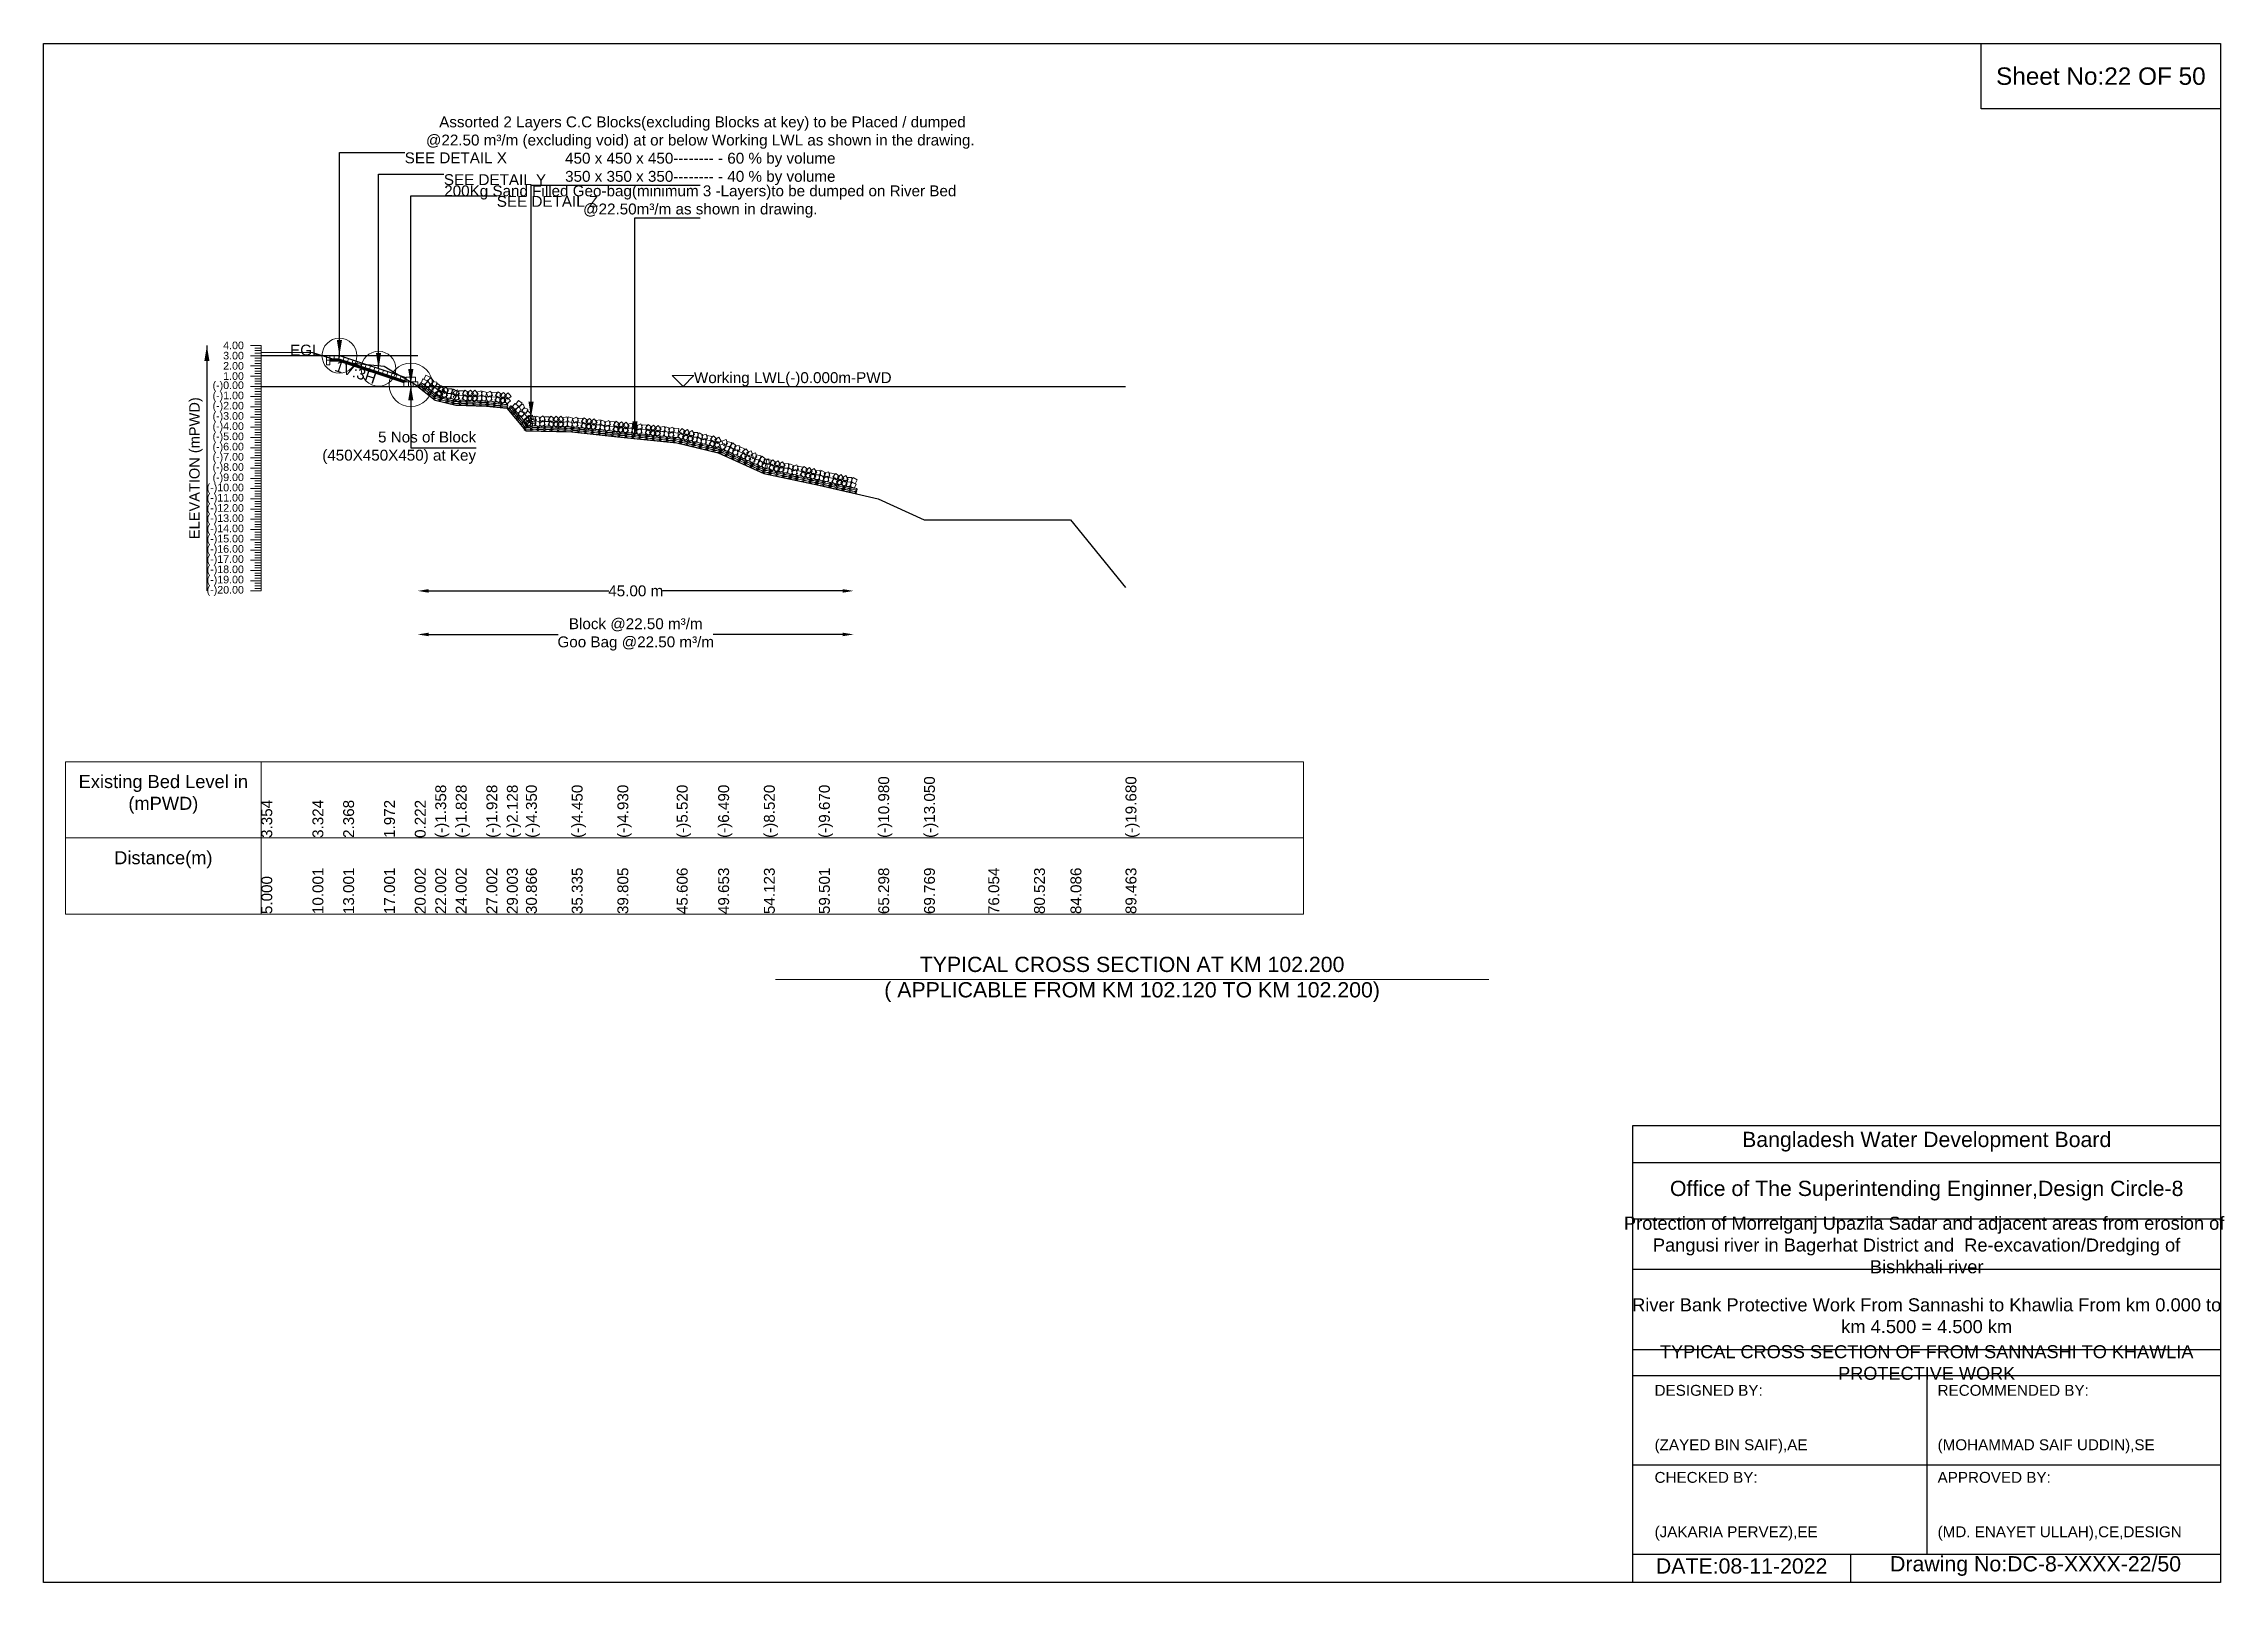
# Model space of a CAD drawing. Header units: inches. Extents: x 89000 to 845017, y -7071 to 0.
# Drawn here: x 415000 to 425017, y -7071 to 0 of the extents above; entities that cross this region are included whole.
import ezdxf

# ---------------------------------------------------------------- set-up
doc = ezdxf.new("R2010")
doc.units = ezdxf.units.IN
doc.header["$LTSCALE"] = 7
doc.header["$MEASUREMENT"] = 0
for name, color, linetype, lineweight in [('Cross section Data Border', 7, 'Continuous', 9), ('Cross Section Labels', 7, 'Continuous', 9), ('Existing_Bed_Level for Xsection', 7, 'Continuous', 25), ('Long Section Labels', 7, 'Continuous', 9)]:
    doc.layers.add(name, color=color, linetype=linetype, lineweight=lineweight)
doc.styles.get("Standard").update_dxf_attribs({"font": 'arial.ttf'})
doc.dimstyles.new('Appron Lebeling Style', dxfattribs={"dimtxt": 50, "dimasz": 50, "dimexe": 0.18, "dimexo": 0.0625, "dimgap": 0.09, "dimtad": 0, "dimtih": 1, "dimtoh": 1, "dimdec": 4, "dimzin": 0, "dimdsep": 46, "dimtxsty": 'Standard', "dimcen": 0.09, "dimse1": 1, "dimse2": 1, "dimadec": 0, "dimazin": 0, "dimtfac": 1, "dimtdec": 4, "dimtofl": 0, "dimtmove": 0, "dimatfit": 3, "dimfxl": 1, "dimtolj": 1, "dimtzin": 0, "dimarcsym": 0})
doc.dimstyles.get("Standard").update_dxf_attribs({"dimtxt": 0.18, "dimasz": 0.18, "dimexe": 0.18, "dimexo": 0.0625, "dimgap": 0.09, "dimtad": 0, "dimtih": 1, "dimtoh": 1, "dimdec": 4, "dimzin": 0, "dimdsep": 46, "dimtxsty": 'Standard', "dimcen": 0.09, "dimadec": 0, "dimazin": 0, "dimtfac": 1, "dimtdec": 4, "dimtofl": 0, "dimtmove": 0, "dimatfit": 3, "dimfxl": 1, "dimtolj": 1, "dimtzin": 0, "dimarcsym": 0})

msp = doc.modelspace()

# ---------------------------------------------------------------- texts
at = {"attachment_point": 5}
for s, insert, char_height in [('Sheet No:22 OF 50', (424450, -150), 80), ('Bangladesh Water Development Board', (423650, -5046), 70), ('Office of The Superintending Enginner,Design Circle-8', (423650, -5271), 70)]:
    msp.add_mtext(s, dxfattribs=dict(at, insert=insert, char_height=char_height))
for s, insert, char_height, width, attachment_point in [('Protection of Morrelganj Upazila Sadar and adjacent areas from erosion of  Pangusi river in Bagerhat District and  Re-excavation/Dredging of     Bishkhali river', (423650, -5521), 60, 2800, 5), ('River Bank Protective Work From Sannashi to Khawlia From km 0.000 to km 4.500 = 4.500 km', (423650, -5846), 60, 2700, 5), ('TYPICAL CROSS SECTION OF FROM SANNASHI TO KHAWLIA PROTECTIVE WORK', (423650, -6061), 59.5765532, 2800, 5), ('DESIGNED BY:^J^J^J(ZAYED BIN SAIF),AE', (422400, -6321), 50, 1400, 4), ('RECOMMENDED BY:^J^J^J(MOHAMMAD SAIF UDDIN),SE', (423700, -6321), 50, 1400, 4), ('CHECKED BY:^J^J^J(JAKARIA PERVEZ),EE', (422400, -6721), 50, 1400, 4), ('APPROVED BY:^J^J^J(MD. ENAYET ULLAH),CE,DESIGN', (423700, -6721), 50, 1400, 4), ('DATE:08-11-2022', (422800, -6996), 70, 1400, 5), ('Drawing No:DC-8-XXXX-22/50', (424150, -6996), 70, 2200, 5)]:
    msp.add_mtext(s, dxfattribs=dict(insert=insert, char_height=char_height, width=width, attachment_point=attachment_point))
at = {"layer": 'Cross section Data Border', "char_height": 60, "width": 800, "attachment_point": 5}
for s, insert in [('Existing Bed Level in (mPWD)', (415550, -3450)), ('Distance(m)', (415550, -3750))]:
    msp.add_mtext(s, dxfattribs=dict(at, insert=insert))
at = {"layer": 'Cross Section Labels'}
for s, insert, char_height, attachment_point in [(' Assorted 2 Layers C.C Blocks(excluding Blocks at key) to be Placed / dumped^J@22.50 m³/m (excluding void) at or below Working LWL as shown in the drawing.^J450 x 450 x 450-------- - 60 % by volume^J350 x 350 x 350-------- - 40 % by volume', (418016.54154, -650), 50, 8), ('SEE DETAIL X', (416658.71504, -500), 50, 1), ('SEE DETAIL Y', (416838.49004, -600), 50, 1), ('200Kg Sand Filled Geo-bag(minimum 3 -Layers)to be dumped on River Bed^J@22.50m³/m as shown in drawing.', (418016.54154, -800), 50, 8), ('SEE DETAIL Z', (417081.71504, -700), 50, 1), ('EGL', (416271.82692, -1434.04), 50, 9), ('Working LWL(-)0.000m-PWD', (417987.26504, -1575.04), 50, 7), ('5 Nos of Block ^J(450X450X450) at Key', (416986.54004, -1857.04), 50, 6), ('TYPICAL CROSS SECTION AT KM 102.200^J( APPLICABLE FROM KM 102.120 TO KM 102.200)', (420000, -4300), 70, 5)]:
    msp.add_mtext(s, dxfattribs=dict(at, insert=insert, char_height=char_height, attachment_point=attachment_point))
at = {"layer": 'Cross Section Labels', "insert": (416441.17119, -1486.29656), "char_height": 50, "attachment_point": 2, "rotation": 341.565051177}
msp.add_mtext('1V:3H', dxfattribs=at)
at = {"layer": 'Long Section Labels', "char_height": 35, "attachment_point": 6}
for s, insert in [('4.00', (415920, -1387.04)), ('3.00', (415920, -1434.04)), ('2.00', (415920, -1481.04)), ('(-)0.00', (415920, -1575.04)), ('(-)1.00', (415920, -1622.04)), ('1.00', (415920, -1528.04)), ('(-)2.00', (415920, -1669.04)), ('(-)3.00', (415920, -1716.04)), ('(-)4.00', (415920, -1763.04)), ('(-)5.00', (415920, -1810.04)), ('(-)6.00', (415920, -1857.04)), ('(-)7.00', (415920, -1904.04)), ('(-)8.00', (415920, -1951.04)), ('(-)9.00', (415920, -1998.04)), ('(-)10.00', (415920, -2045.04)), ('(-)11.00', (415920, -2092.04)), ('(-)12.00', (415920, -2139.04)), ('(-)13.00', (415920, -2186.04)), ('(-)14.00', (415920, -2233.04)), ('(-)15.00', (415920, -2280.04)), ('(-)16.00', (415920, -2327.04)), ('(-)17.00', (415920, -2374.04)), ('(-)18.00', (415920, -2421.04)), ('(-)19.00', (415920, -2468.04)), ('(-)20.00', (415920, -2515.04))]:
    msp.add_mtext(s, dxfattribs=dict(at, insert=insert))
at = {"layer": 'Long Section Labels', "rotation": 90}
for s, insert, char_height, attachment_point in [('ELEVATION (mPWD)', (415700, -1951.04), 48, 5), ('(-)10.980', (418833.99532, -3650), 50, 1), ('(-)13.050', (419044.11737, -3650), 50, 1), ('(-)13.050', (419044.11737, -3650), 50, 1), ('(-)13.050', (419044.11737, -3650), 50, 1), ('(-)13.050', (419044.11737, -3650), 50, 1), ('(-)19.680', (419969.75455, -3650), 50, 1), ('3.354', (416000, -3650), 50, 1), ('3.324', (416235.0173, -3650), 50, 1), ('2.368', (416376.02543, -3650), 50, 1), ('1.972', (416564.04802, -3650), 50, 1), ('0.222', (416705.05616, -3650), 50, 1), ('(-)1.358', (416799.06532, -3650), 50, 1), ('(-)1.828', (416893.07875, -3650), 50, 1), ('(-)1.928', (417034.08688, -3650), 50, 1), ('(-)2.128', (417128.09605, -3650), 50, 1), ('(-)4.350', (417215.69913, -3650), 50, 1), ('(-)4.450', (417425.73309, -3650), 50, 1), ('(-)4.930', (417635.80218, -3650), 50, 1), ('(-)5.520', (417908.44353, -3650), 50, 1), ('(-)6.490', (418098.66511, -3650), 50, 1), ('(-)8.520', (418308.73962, -3650), 50, 1), ('(-)9.670', (418561.5391, -3650), 50, 1), ('10.001', (416235.0173, -4000), 50, 1), ('13.001', (416376.02543, -4000), 50, 1), ('17.001', (416564.04802, -4000), 50, 1), ('20.002', (416705.05616, -4000), 50, 1), ('22.002', (416799.06532, -4000), 50, 1), ('24.002', (416893.07875, -4000), 50, 1), ('27.002', (417034.08688, -4000), 50, 1), ('29.003', (417128.09605, -4000), 50, 1), ('30.866', (417215.69913, -4000), 50, 1), ('35.335', (417425.73309, -4000), 50, 1), ('39.805', (417635.80218, -4000), 50, 1), ('45.606', (417908.44353, -4000), 50, 1), ('49.653', (418098.66511, -4000), 50, 1), ('54.123', (418308.73962, -4000), 50, 1), ('59.501', (418561.5391, -4000), 50, 1), ('65.298', (418833.99532, -4000), 50, 1), ('69.769', (419044.11737, -4000), 50, 1), ('76.054', (419339.50047, -4000), 50, 1), ('80.523', (419549.57343, -4000), 50, 1), ('84.086', (419717.04291, -4000), 50, 1), ('89.463', (419969.75455, -4000), 50, 1), ('5.000', (416000, -4000), 50, 1)]:
    msp.add_mtext(s, dxfattribs=dict(at, insert=insert, char_height=char_height, attachment_point=attachment_point))

# ---------------------------------------------------------------- blocks, each defined once
blk = doc.blocks.new('*D35')
at = {"layer": 'Cross Section Labels', "color": 0, "lineweight": -2, "transparency": 16777216}
for p, q in [((416768, -2515), (417596, -2515)), ((418671, -2515), (417843, -2515))]:
    blk.add_line(p, q, dxfattribs=at)
at = {"layer": 'Cross Section Labels', "color": 0, "transparency": 16777216}
for points in [[(416768, -2507), (416768, -2523), (416718, -2515)], [(418671, -2507), (418671, -2523), (418721, -2515)]]:
    blk.add_solid(points, dxfattribs=at)
at = {"layer": 'Defpoints', "color": 0, "transparency": 16777216}
for p in [(416718, -1575), (418721, -2066), (418721, -2515)]:
    blk.add_point(p, dxfattribs=at)
at = {"layer": 'Cross Section Labels', "color": 0, "transparency": 16777216, "insert": (417720, -2515), "char_height": 50, "attachment_point": 5}
blk.add_mtext('\\A1;45.00 m', dxfattribs=at)
blk = doc.blocks.new('*D36')
at = {"layer": 'Cross Section Labels', "color": 0, "lineweight": -2, "transparency": 16777216}
for p, q in [((416768, -2715), (417364, -2715)), ((418671, -2715), (418075, -2715))]:
    blk.add_line(p, q, dxfattribs=at)
at = {"layer": 'Cross Section Labels', "color": 0, "transparency": 16777216}
for points in [[(416768, -2707), (416768, -2723), (416718, -2715)], [(418671, -2707), (418671, -2723), (418721, -2715)]]:
    blk.add_solid(points, dxfattribs=at)
at = {"layer": 'Defpoints', "color": 0, "transparency": 16777216}
for p in [(416718, -1575), (418721, -2066), (418721, -2715)]:
    blk.add_point(p, dxfattribs=at)
at = {"layer": 'Cross Section Labels', "color": 0, "transparency": 16777216, "insert": (417720, -2715), "char_height": 50, "attachment_point": 5}
blk.add_mtext('\\A1;Block @22.50 m³/m ^JGoo Bag @22.50 m³/m ', dxfattribs=at)

# ---------------------------------------------------------------- dimensions: what is measured, and where the dimension line sits
at = {"layer": 'Cross Section Labels'}
for base, text, picture, middle in [((418720.8457, -2515.04), '45.00 m', '*D35', (417719.55537, -2515.04)), ((418720.8457, -2715.04), 'Block @22.50 m³/m ^JGoo Bag @22.50 m³/m ', '*D36', (417719.55537, -2715.04))]:
    dim = msp.add_linear_dim(base=base, p1=(416718.26504, -1575.04), p2=(418720.8457, -2065.53031), text=text, dimstyle='Appron Lebeling Style', dxfattribs=at)
    dim.commit()
    dim.dimension.update_dxf_attribs({"geometry": picture, "text_midpoint": middle})

# ---------------------------------------------------------------- linework, layer by layer
for points in [[(415000, 0), (425000, 0), (425000, -7071), (415000, -7071)], [(423900, 0), (425000, 0), (425000, -300), (423900, -300)]]:
    msp.add_lwpolyline(points, close=True)
for points in [[(422300, -7071), (422300, -4971), (425000, -4971)], [(422300, -5141), (425000, -5141)], [(422300, -5401), (425000, -5401)], [(422300, -5631), (425000, -5631)], [(422300, -6001), (425000, -6001)], [(422300, -6121), (425000, -6121)], [(423650, -6121), (423650, -6941)], [(422300, -6531), (425000, -6531)], [(422300, -6941), (425000, -6941)], [(423300, -6941), (423300, -7071)]]:
    msp.add_lwpolyline(points)
at = {"layer": 'Cross section Data Border'}
msp.add_lwpolyline([(415100, -3300), (420787.56308, -3300), (420787.56308, -4000), (415100, -4000)], close=True, dxfattribs=at)
for points in [[(416000, -3300), (416000, -4000)], [(415100, -3650), (420787.56308, -3650)]]:
    msp.add_lwpolyline(points, dxfattribs=at)
at = {"layer": 'Cross Section Labels'}
msp.add_lwpolyline([(417937.26504, -1575.04), (417987.26504, -1525.04), (417887.26504, -1525.04)], close=True, dxfattribs=at)
msp.add_lwpolyline([(418362, -4300), (420000, -4300), (421638, -4300)], dxfattribs=at)
for centre, radius in [((416358.71504, -1434.04), 80), ((416538.49004, -1493.965), 80), ((416686.54004, -1567.99), 100)]:
    msp.add_circle(centre, radius, dxfattribs=at)
at = {"layer": 'Existing_Bed_Level for Xsection'}
for points in [[(416000, -1417.402), (416235.0173, -1418.812), (416376.02543, -1463.744), (416564.04802, -1482.356), (416611.04273, -1511.966), (416705.05616, -1564.606), (416799.06532, -1638.866), (416893.07875, -1660.956), (417034.08688, -1665.656), (417128.09605, -1675.056), (417215.69913, -1779.49), (417425.73309, -1784.19), (417635.80218, -1806.75), (417908.44353, -1834.48), (418098.66511, -1880.07), (418308.73962, -1975.48), (418561.5391, -2029.53), (418833.99532, -2091.1), (419044.11737, -2188.39), (419339.50047, -2188.39), (419549.57343, -2188.39), (419717.04291, -2188.39), (419969.75455, -2500)], [(416718.26504, -1434.04), (416000, -1434.04)], [(416665.39004, -1536.265), (416360.88574, -1434.76357), (416358.71504, -1434.04), (416356.42692, -1434.04), (416314.12692, -1434.04)], [(416314.12692, -1448.14), (416356.42692, -1448.14), (416665.39004, -1551.12771)], [(416314.12692, -1452.84), (416355.66422, -1452.84), (416658.81422, -1553.89)], [(416314.12692, -1457.54), (416354.90151, -1457.54), (416654.81504, -1557.51118)], [(416000, -1575.04), (419969.75455, -1575.04)]]:
    msp.add_lwpolyline(points, dxfattribs=at)
at = {"layer": 'Long Section Labels'}
for points in [[(416000, -1387.04), (415950, -1387.04)], [(416000, -1398.79), (415970, -1398.79)], [(416000, -2515.04), (416000, -2468.04), (416000, -2421.04), (416000, -2374.04), (416000, -2327.04), (416000, -2280.04), (416000, -2233.04), (416000, -2186.04), (416000, -2139.04), (416000, -2092.04), (416000, -2045.04), (416000, -1998.04), (416000, -1951.04), (416000, -1904.04), (416000, -1857.04), (416000, -1810.04), (416000, -1763.04), (416000, -1716.04), (416000, -1669.04), (416000, -1622.04), (416000, -1575.04), (416000, -1528.04), (416000, -1481.04), (416000, -1434.04), (416000, -1387.04)], [(416000, -1434.04), (415950, -1434.04)], [(416000, -1481.04), (415950, -1481.04)], [(416000, -1410.54), (415970, -1410.54)], [(416000, -1422.29), (415970, -1422.29)], [(416000, -1445.79), (415970, -1445.79)], [(416000, -1457.54), (415970, -1457.54)], [(416000, -1469.29), (415970, -1469.29)], [(416000, -1492.79), (415970, -1492.79)], [(416000, -1528.04), (415950, -1528.04)], [(416000, -1575.04), (415950, -1575.04)], [(416000, -1504.54), (415970, -1504.54)], [(416000, -1516.29), (415970, -1516.29)], [(416000, -1539.79), (415970, -1539.79)], [(416000, -1551.54), (415970, -1551.54)], [(416000, -1563.29), (415970, -1563.29)], [(416000, -1586.79), (415970, -1586.79)], [(416000, -1598.54), (415970, -1598.54)], [(416000, -1622.04), (415950, -1622.04)], [(416000, -1669.04), (415950, -1669.04)], [(416000, -1610.29), (415970, -1610.29)], [(416000, -1633.79), (415970, -1633.79)], [(416000, -1645.54), (415970, -1645.54)], [(416000, -1657.29), (415970, -1657.29)], [(416000, -1680.79), (415970, -1680.79)], [(416000, -1692.54), (415970, -1692.54)], [(416000, -1716.04), (415950, -1716.04)], [(416000, -1763.04), (415950, -1763.04)], [(416000, -1704.29), (415970, -1704.29)], [(416000, -1727.79), (415970, -1727.79)], [(416000, -1739.54), (415970, -1739.54)], [(416000, -1751.29), (415970, -1751.29)], [(416000, -1774.79), (415970, -1774.79)], [(416000, -1786.54), (415970, -1786.54)], [(416000, -1798.29), (415970, -1798.29)], [(416000, -1810.04), (415950, -1810.04)], [(416000, -1857.04), (415950, -1857.04)], [(416000, -1821.79), (415970, -1821.79)], [(416000, -1833.54), (415970, -1833.54)], [(416000, -1845.29), (415970, -1845.29)], [(416000, -1868.79), (415970, -1868.79)], [(416000, -1880.54), (415970, -1880.54)], [(416000, -1892.29), (415970, -1892.29)], [(416000, -1904.04), (415950, -1904.04)], [(416000, -1951.04), (415950, -1951.04)], [(416000, -1998.04), (415950, -1998.04)], [(416000, -1915.79), (415970, -1915.79)], [(416000, -1927.54), (415970, -1927.54)], [(416000, -1939.29), (415970, -1939.29)], [(416000, -1962.79), (415970, -1962.79)], [(416000, -1974.54), (415970, -1974.54)], [(416000, -1986.29), (415970, -1986.29)], [(416000, -2045.04), (415950, -2045.04)], [(416000, -2092.04), (415950, -2092.04)], [(416000, -2009.79), (415970, -2009.79)], [(416000, -2021.54), (415970, -2021.54)], [(416000, -2033.29), (415970, -2033.29)], [(416000, -2056.79), (415970, -2056.79)], [(416000, -2068.54), (415970, -2068.54)], [(416000, -2080.29), (415970, -2080.29)], [(416000, -2139.04), (415950, -2139.04)], [(416000, -2186.04), (415950, -2186.04)], [(416000, -2103.79), (415970, -2103.79)], [(416000, -2115.54), (415970, -2115.54)], [(416000, -2127.29), (415970, -2127.29)], [(416000, -2150.79), (415970, -2150.79)], [(416000, -2162.54), (415970, -2162.54)], [(416000, -2174.29), (415970, -2174.29)], [(416000, -2197.79), (415970, -2197.79)], [(416000, -2233.04), (415950, -2233.04)], [(416000, -2280.04), (415950, -2280.04)], [(416000, -2209.54), (415970, -2209.54)], [(416000, -2221.29), (415970, -2221.29)], [(416000, -2244.79), (415970, -2244.79)], [(416000, -2256.54), (415970, -2256.54)], [(416000, -2268.29), (415970, -2268.29)], [(416000, -2291.79), (415970, -2291.79)], [(416000, -2303.54), (415970, -2303.54)], [(416000, -2327.04), (415950, -2327.04)], [(416000, -2374.04), (415950, -2374.04)], [(416000, -2315.29), (415970, -2315.29)], [(416000, -2338.79), (415970, -2338.79)], [(416000, -2350.54), (415970, -2350.54)], [(416000, -2362.29), (415970, -2362.29)], [(416000, -2385.79), (415970, -2385.79)], [(416000, -2397.54), (415970, -2397.54)], [(416000, -2421.04), (415950, -2421.04)], [(416000, -2468.04), (415950, -2468.04)], [(416000, -2409.29), (415970, -2409.29)], [(416000, -2432.79), (415970, -2432.79)], [(416000, -2444.54), (415970, -2444.54)], [(416000, -2456.29), (415970, -2456.29)], [(416000, -2479.79), (415970, -2479.79)], [(416000, -2491.54), (415970, -2491.54)], [(416000, -2503.29), (415970, -2503.29)], [(416000, -2515.04), (415950, -2515.04)]]:
    msp.add_lwpolyline(points, dxfattribs=at)
for points in [[(416314.12692, -1434.04), (416300.02692, -1434.04), (416300.02692, -1455.19), (416314.12692, -1455.19)], [(416314.12692, -1455.19), (416300.02692, -1455.19), (416300.02692, -1476.34), (416314.12692, -1476.34)], [(416335.27692, -1434.04), (416314.12692, -1434.04), (416314.12692, -1448.14), (416335.27692, -1448.14)], [(416356.42692, -1434.04), (416335.27692, -1434.04), (416335.27692, -1448.14), (416356.42692, -1448.14)], [(416380.95039, -1441.45178), (416360.88574, -1434.76357), (416356.42692, -1448.14), (416376.49158, -1454.82822)], [(416401.01504, -1448.14), (416380.95039, -1441.45178), (416376.49158, -1454.82822), (416396.55623, -1461.51643)], [(416421.07969, -1454.82822), (416401.01504, -1448.14), (416396.55623, -1461.51643), (416416.62088, -1468.20465)], [(416441.14434, -1461.51643), (416421.07969, -1454.82822), (416416.62088, -1468.20465), (416436.68553, -1474.89287)], [(416461.20899, -1468.20465), (416441.14434, -1461.51643), (416436.68553, -1474.89287), (416456.75018, -1481.58109)], [(416481.27365, -1474.89287), (416461.20899, -1468.20465), (416456.75018, -1481.58109), (416476.81483, -1488.2693)], [(416501.3383, -1481.58109), (416481.27365, -1474.89287), (416476.81483, -1488.2693), (416496.87949, -1494.95752)], [(416521.40295, -1488.2693), (416501.3383, -1481.58109), (416496.87949, -1494.95752), (416516.94414, -1501.64574)], [(416541.4676, -1494.95752), (416521.40295, -1488.2693), (416516.94414, -1501.64574), (416537.00879, -1508.33396)], [(416561.53225, -1501.64574), (416541.4676, -1494.95752), (416537.00879, -1508.33396), (416557.07344, -1515.02217)], [(416581.5969, -1508.33396), (416561.53225, -1501.64574), (416557.07344, -1515.02217), (416577.13809, -1521.71039)], [(416601.66156, -1515.02217), (416581.5969, -1508.33396), (416577.13809, -1521.71039), (416597.20274, -1528.39861)], [(416621.72621, -1521.71039), (416601.66156, -1515.02217), (416597.20274, -1528.39861), (416617.2674, -1535.08682)], [(416641.79086, -1528.39861), (416621.72621, -1521.71039), (416617.2674, -1535.08682), (416637.33205, -1541.77504)], [(416661.85551, -1535.08682), (416641.79086, -1528.39861), (416637.33205, -1541.77504), (416657.3967, -1548.46326)], [(416675.96504, -1553.89), (416654.81504, -1553.89), (416654.81504, -1575.04), (416675.96504, -1575.04)], [(416686.54004, -1532.74), (416665.39004, -1532.74), (416665.39004, -1553.89), (416686.54004, -1553.89)], [(416697.11504, -1553.89), (416675.96504, -1553.89), (416675.96504, -1575.04), (416697.11504, -1575.04)], [(416707.69004, -1532.74), (416686.54004, -1532.74), (416686.54004, -1553.89), (416707.69004, -1553.89)], [(416718.26504, -1553.89), (416697.11504, -1553.89), (416697.11504, -1575.04), (416718.26504, -1575.04)], [(416761.87141, -1548.95618), (416742.44547, -1540.59225), (416734.08154, -1560.01819), (416753.50748, -1568.38212)], [(416774.98148, -1532.35954), (416755.55554, -1523.99561), (416747.19161, -1543.42155), (416766.61755, -1551.78548)], [(416779.37112, -1569.76067), (416766.73653, -1552.79925), (416749.77512, -1565.43384), (416762.4097, -1582.39526)], [(416792.48119, -1553.16403), (416779.8466, -1536.20261), (416762.88519, -1548.8372), (416775.51977, -1565.79861)], [(416793.16685, -1571.7781), (416772.24053, -1568.71023), (416769.17267, -1589.63655), (416790.09899, -1592.70441)], [(416806.27692, -1555.18145), (416785.3506, -1552.11359), (416782.28274, -1573.03991), (416803.20906, -1576.10777)], [(416812.61976, -1592.07411), (416796.02312, -1578.96404), (416782.91305, -1595.56068), (416799.50969, -1608.67075)], [(416825.72983, -1575.47746), (416809.13319, -1562.36739), (416796.02312, -1578.96404), (416812.61976, -1592.07411)], [(416828.10162, -1612.83619), (416820.27177, -1593.1889), (416800.62448, -1601.01874), (416808.45433, -1620.66603)], [(416823.39639, -1593.7346), (416805.41231, -1604.86542), (416816.54313, -1622.8495), (416834.52721, -1611.71868)], [(416828.23418, -1573.14532), (416810.2501, -1584.27614), (416821.38092, -1602.26023), (416839.365, -1591.1294)], [(416841.21169, -1596.23954), (416833.38184, -1576.59225), (416813.73455, -1584.4221), (416821.56439, -1604.06939)], [(416855.11921, -1616.54488), (416843.97407, -1598.56966), (416825.99886, -1609.7148), (416837.144, -1627.69002)], [(416859.957, -1595.9556), (416848.81186, -1577.98039), (416830.83665, -1589.12553), (416841.98179, -1607.10074)], [(416876.22585, -1586.47841), (416855.08616, -1587.1386), (416855.74635, -1608.2783), (416876.88604, -1607.6181)], [(416900.89497, -1597.90213), (416882.26137, -1587.89655), (416872.25579, -1606.53015), (416890.88939, -1616.53573)], [(416900.67477, -1591.03184), (416882.01026, -1600.97962), (416891.95804, -1619.64413), (416910.62256, -1609.69635)], [(416928.37608, -1595.82571), (416907.23782, -1595.12114), (416906.53325, -1616.2594), (416927.67151, -1616.96397)], [(416953.15754, -1603.35106), (416935.19687, -1592.18251), (416924.02831, -1610.14319), (416941.98899, -1621.31174)], [(416960.23535, -1592.50488), (416944.78438, -1606.94753), (416959.22703, -1622.3985), (416974.678, -1607.95585)], [(416995.81666, -1608.64851), (416981.3617, -1593.20905), (416965.92225, -1607.664), (416980.3772, -1623.10346)], [(417009.91013, -1596.16385), (416989.31074, -1600.95841), (416994.1053, -1621.5578), (417014.70468, -1616.76324)], [(417036.34098, -1602.526), (417016.10657, -1596.37039), (417009.95097, -1616.60479), (417030.18537, -1622.7604)], [(417053.23057, -1597.08203), (417033.94766, -1605.77064), (417042.63626, -1625.05355), (417061.91917, -1616.36494)], [(417080.55315, -1603.70171), (417059.50809, -1601.59741), (417057.40379, -1622.64247), (417078.44885, -1624.74677)], [(417104.78123, -1612.85331), (417087.60044, -1600.51868), (417075.26582, -1617.69948), (417092.44661, -1630.0341)], [(417112.56248, -1602.50018), (417096.18808, -1615.8868), (417109.57469, -1632.2612), (417125.94909, -1618.87458)], [(416871.38806, -1607.06769), (416850.24837, -1607.72788), (416850.90856, -1628.86757), (416872.04826, -1628.20738)], [(416896.05718, -1618.49141), (416877.42358, -1608.48583), (416867.418, -1627.11942), (416886.0516, -1637.125)], [(416899.9702, -1612.1701), (416881.30569, -1622.11788), (416891.25347, -1640.7824), (416909.91799, -1630.83461)], [(416927.67151, -1616.96397), (416906.53325, -1616.2594), (416905.82868, -1637.39766), (416926.96695, -1638.10223)], [(416952.45298, -1624.48932), (416934.4923, -1613.32077), (416923.32375, -1631.28145), (416941.28442, -1642.45)], [(416959.53078, -1613.64314), (416944.07981, -1628.0858), (416958.52247, -1643.53676), (416973.97343, -1629.09411)], [(416995.11209, -1629.78677), (416980.65714, -1614.34731), (416965.21768, -1628.80227), (416979.67263, -1644.24172)], [(417009.20556, -1617.30212), (416988.60617, -1622.09667), (416993.40073, -1642.69606), (417014.00012, -1637.9015)], [(417035.63641, -1623.66426), (417015.40201, -1617.50865), (417009.2464, -1637.74305), (417029.4808, -1643.89866)], [(417051.12627, -1618.12709), (417031.84336, -1626.81569), (417040.53196, -1646.0986), (417059.81487, -1637.41)], [(417078.44885, -1624.74677), (417057.40379, -1622.64247), (417055.29949, -1643.68753), (417076.34455, -1645.79183)], [(417102.67693, -1633.89836), (417085.49614, -1621.56374), (417073.16152, -1638.74453), (417090.34231, -1651.07915)], [(417110.45817, -1623.54524), (417094.08378, -1636.93186), (417107.47039, -1653.30626), (417123.84479, -1639.91964)], [(417144.89104, -1642.01209), (417131.49138, -1625.64836), (417115.12765, -1639.04801), (417128.5273, -1655.41174)], [(417146.99534, -1620.96703), (417133.59568, -1604.6033), (417117.23195, -1618.00295), (417130.6316, -1634.36669)], [(417181.89878, -1665.28806), (417164.57315, -1653.15772), (417152.44281, -1670.48335), (417169.76844, -1682.61369)], [(417194.81483, -1689.20964), (417185.88326, -1670.03806), (417166.71168, -1678.96964), (417175.64325, -1698.14122)], [(417198.10272, -1651.6956), (417180.77709, -1639.56526), (417168.64675, -1656.89089), (417185.97238, -1669.02123)], [(417207.91458, -1693.9834), (417188.04554, -1686.73471), (417180.79685, -1706.60376), (417200.66589, -1713.85245)], [(417211.01877, -1675.61719), (417202.0872, -1656.4456), (417182.91562, -1665.37718), (417191.84719, -1684.54876)], [(417222.84637, -1717.80325), (417209.25391, -1701.59932), (417193.04998, -1715.19178), (417206.64243, -1731.39571)], [(417224.11852, -1680.39094), (417204.24947, -1673.14225), (417197.00078, -1693.0113), (417216.86983, -1700.25999)], [(417239.05031, -1704.21079), (417225.45785, -1688.00686), (417209.25391, -1701.59932), (417222.84637, -1717.80325)], [(417233.79512, -1741.27402), (417230.1132, -1720.44697), (417209.28615, -1724.12888), (417212.96807, -1744.95593)], [(417241.62851, -1745.51063), (417227.00544, -1730.23031), (417211.72512, -1744.85338), (417226.34819, -1760.1337)], [(417242.10168, -1724.36592), (417227.4786, -1709.0856), (417212.19828, -1723.70867), (417226.82135, -1738.98899)], [(417246.59483, -1739.29863), (417225.52633, -1737.44365), (417223.67135, -1758.51214), (417244.73985, -1760.36713)], [(417249.99905, -1727.68156), (417246.31714, -1706.85451), (417225.49009, -1710.53643), (417229.172, -1731.36348)], [(417255.58449, -1732.87246), (417235.03882, -1737.8922), (417240.05855, -1758.43787), (417260.60423, -1753.41814)], [(417256.05765, -1711.72775), (417235.51198, -1716.74749), (417240.53171, -1737.29316), (417261.07739, -1732.27343)], [(417262.79877, -1725.70617), (417241.73027, -1723.85119), (417239.87529, -1744.91969), (417260.94378, -1746.77467)], [(417282.08339, -1738.94493), (417261.78283, -1733.01116), (417255.84906, -1753.31173), (417276.14963, -1759.24549)], [(417282.55656, -1717.80022), (417262.25599, -1711.86646), (417256.32223, -1732.16702), (417276.62279, -1738.10079)], [(417294.31246, -1732.24849), (417275.75794, -1742.39997), (417285.90941, -1760.95449), (417304.46393, -1750.80301)], [(417294.78562, -1711.10379), (417276.2311, -1721.25526), (417286.38258, -1739.80978), (417304.93709, -1729.6583)], [(417322.06458, -1736.73888), (417300.91987, -1736.26572), (417300.44671, -1757.41042), (417321.59141, -1757.88359)], [(417322.53774, -1715.59417), (417301.39303, -1715.12101), (417300.91987, -1736.26572), (417322.06458, -1736.73888)], [(417346.92692, -1743.99254), (417328.84508, -1733.02124), (417317.87378, -1751.10309), (417335.95562, -1762.07439)], [(417347.40008, -1722.84783), (417329.31824, -1711.87654), (417318.34694, -1729.95838), (417336.42878, -1740.92968)], [(417353.88558, -1733.06955), (417338.59362, -1747.68045), (417353.20453, -1762.97241), (417368.49649, -1748.36151)], [(417354.35875, -1711.92484), (417339.06679, -1726.53574), (417353.67769, -1741.8277), (417368.96965, -1727.2168)], [(417389.64146, -1748.82276), (417375.01838, -1733.54244), (417359.73806, -1748.16552), (417374.36114, -1763.44584)], [(417390.11462, -1727.67805), (417375.49155, -1712.39773), (417360.21123, -1727.02081), (417374.8343, -1742.30113)], [(417403.59744, -1736.1846), (417383.05176, -1741.20433), (417388.0715, -1761.75001), (417408.61717, -1756.73027)], [(417404.0706, -1715.03989), (417383.52493, -1720.05962), (417388.54466, -1740.6053), (417409.09034, -1735.58556)], [(417430.09634, -1742.25706), (417409.79578, -1736.3233), (417403.86201, -1756.62386), (417424.16257, -1762.55763)], [(417430.5695, -1721.11236), (417410.26894, -1715.17859), (417404.33517, -1735.47916), (417424.63574, -1741.41292)], [(417446.37565, -1737.13678), (417427.02962, -1745.68393), (417435.57676, -1765.02996), (417454.92279, -1756.48281)], [(417448.63403, -1716.1077), (417429.288, -1724.65485), (417437.83515, -1744.00088), (417457.18118, -1735.45373)], [(417473.64902, -1743.9564), (417452.61994, -1741.69802), (417450.36156, -1762.7271), (417471.39064, -1764.98548)], [(417475.9074, -1722.92732), (417454.87832, -1720.66894), (417452.61994, -1741.69802), (417473.64902, -1743.9564)], [(417497.80943, -1753.2852), (417480.71944, -1740.82507), (417468.25931, -1757.91507), (417485.3493, -1770.37519)], [(417500.06781, -1732.25612), (417482.97782, -1719.79599), (417470.51769, -1736.88599), (417487.60768, -1749.34611)], [(417505.66629, -1742.98935), (417489.19428, -1756.25568), (417502.46061, -1772.72768), (417518.93262, -1759.46135)], [(417507.92467, -1721.96026), (417491.45266, -1735.2266), (417504.71899, -1751.6986), (417521.191, -1738.43227)], [(417539.96297, -1761.70789), (417526.68352, -1745.24645), (417510.22209, -1758.5259), (417523.50153, -1774.98733)], [(417542.22135, -1740.67881), (417528.94191, -1724.21737), (417512.48047, -1737.49682), (417525.75991, -1753.95825)], [(417554.93706, -1750.29434), (417534.04067, -1753.55983), (417537.30616, -1774.45621), (417558.20255, -1771.19072)], [(417557.19544, -1729.26526), (417536.29905, -1732.53075), (417539.56454, -1753.42713), (417560.46093, -1750.16164)], [(417580.82799, -1758.58447), (417561.1015, -1750.95636), (417553.47339, -1770.68284), (417573.19988, -1778.31096)], [(417583.08637, -1737.55539), (417563.35988, -1729.92727), (417555.73177, -1749.65376), (417575.45826, -1757.28188)], [(417593.57921, -1752.94545), (417574.23318, -1761.49259), (417582.78033, -1780.83862), (417602.12636, -1772.29148)], [(417595.83759, -1731.91637), (417576.49156, -1740.46351), (417585.03871, -1759.80954), (417604.38474, -1751.2624)], [(417620.85258, -1759.76507), (417599.8235, -1757.50669), (417597.56512, -1778.53577), (417618.5942, -1780.79415)], [(417623.11096, -1738.73599), (417602.08188, -1736.47761), (417599.8235, -1757.50669), (417620.85258, -1759.76507)], [(417645.01299, -1769.09387), (417627.923, -1756.63374), (417615.46287, -1773.72373), (417632.55286, -1786.18386)], [(417647.27137, -1748.06479), (417630.18138, -1735.60466), (417617.72125, -1752.69465), (417634.81124, -1765.15478)], [(417652.59994, -1758.7028), (417636.20279, -1772.06154), (417649.56154, -1788.45869), (417665.95869, -1775.09995)], [(417654.74004, -1737.66135), (417638.34289, -1751.0201), (417651.70164, -1767.41724), (417668.09878, -1754.0585)], [(417687.00134, -1777.2282), (417673.62954, -1760.84169), (417657.24304, -1774.21349), (417670.61483, -1790.59999)], [(417689.14144, -1756.18675), (417675.76964, -1739.80024), (417659.38313, -1753.17204), (417672.75493, -1769.55855)], [(417701.91101, -1765.73062), (417681.03332, -1769.11356), (417684.41626, -1789.99126), (417705.29395, -1786.60832)], [(417704.05111, -1744.68918), (417683.17341, -1748.07212), (417686.55635, -1768.94981), (417707.43405, -1765.56687)], [(417727.84815, -1773.87504), (417708.07908, -1766.35797), (417700.56201, -1786.12704), (417720.33108, -1793.64411)], [(417729.98825, -1752.83359), (417710.21918, -1745.31652), (417702.70211, -1765.08559), (417722.47118, -1772.60266)], [(417740.56746, -1768.16441), (417721.2698, -1776.8202), (417729.92559, -1796.11786), (417749.22325, -1787.46207)], [(417742.70756, -1747.12296), (417723.4099, -1755.77875), (417732.06569, -1775.07642), (417751.36335, -1766.42063)], [(417767.87875, -1774.83056), (417746.8373, -1772.69046), (417744.6972, -1793.73191), (417765.73865, -1795.87201)], [(417770.01885, -1753.78912), (417748.9774, -1751.64902), (417746.8373, -1772.69046), (417767.87875, -1774.83056)], [(417792.09123, -1784.02336), (417774.93144, -1771.65953), (417762.56761, -1788.81931), (417779.7274, -1801.18314)], [(417794.23133, -1762.98191), (417777.07154, -1750.61808), (417764.70771, -1767.77786), (417781.8675, -1780.1417)], [(417799.89007, -1773.68349), (417783.49292, -1787.04223), (417796.85167, -1803.43938), (417813.24881, -1790.08064)], [(417802.03017, -1752.64204), (417785.63302, -1766.00078), (417798.99176, -1782.39793), (417815.38891, -1769.03919)], [(417834.29147, -1792.20889), (417820.91967, -1775.82238), (417804.53316, -1789.19418), (417817.90496, -1805.58068)], [(417836.43156, -1771.16744), (417823.05977, -1754.78093), (417806.67326, -1768.15273), (417820.04506, -1784.53924)], [(417849.20114, -1780.71131), (417828.32344, -1784.09425), (417831.70638, -1804.97195), (417852.58408, -1801.58901)], [(417851.34124, -1759.66987), (417830.46354, -1763.0528), (417833.84648, -1783.9305), (417854.72418, -1780.54756)], [(417875.13828, -1788.85573), (417855.36921, -1781.33866), (417847.85214, -1801.10773), (417867.62121, -1808.6248)], [(417877.27838, -1767.81428), (417857.50931, -1760.29721), (417849.99224, -1780.06628), (417869.76131, -1787.58335)], [(417887.85759, -1783.1451), (417868.55993, -1791.80089), (417877.21572, -1811.09855), (417896.51338, -1802.44276)], [(417889.99769, -1762.10365), (417870.70003, -1770.75944), (417879.35582, -1790.05711), (417898.65348, -1781.40132)], [(417915.16887, -1789.81125), (417894.12743, -1787.67115), (417891.98733, -1808.7126), (417913.02878, -1810.8527)], [(417917.30897, -1768.7698), (417896.26753, -1766.62971), (417894.12743, -1787.67115), (417915.16887, -1789.81125)], [(417943.83956, -1803.45077), (417928.48353, -1788.90723), (417913.93998, -1804.26326), (417929.29602, -1818.80681)], [(417948.76894, -1782.88323), (417933.41291, -1768.33969), (417918.86936, -1783.69572), (417934.2254, -1798.23926)], [(417952.9487, -1794.24434), (417934.91526, -1805.29501), (417945.96593, -1823.32845), (417963.99937, -1812.27778)], [(417957.87808, -1773.67679), (417939.84464, -1784.72747), (417950.89531, -1802.76091), (417968.92875, -1791.71024)], [(417984.56969, -1817.19558), (417973.50466, -1799.17094), (417955.48002, -1810.23597), (417966.54505, -1828.26061)], [(417989.49907, -1796.62804), (417978.43404, -1778.6034), (417960.4094, -1789.66843), (417971.47443, -1807.69307)], [(418005.80994, -1787.22335), (417984.66751, -1787.78945), (417985.23361, -1808.93187), (418006.37604, -1808.36577)], [(418030.42796, -1798.75676), (418011.83908, -1788.66834), (418001.75067, -1807.25722), (418020.33955, -1817.34564)], [(418043.79568, -1794.79489), (418023.51538, -1800.79755), (418029.51804, -1821.07785), (418049.79834, -1815.07519)], [(418069.97286, -1805.04666), (418049.40532, -1800.11729), (418044.47594, -1820.68483), (418065.04348, -1825.61421)], [(418092.74173, -1817.38888), (418077.38569, -1802.84533), (418062.84215, -1818.20137), (418078.19818, -1832.74491)], [(418000.88056, -1807.79089), (417979.73814, -1808.35699), (417980.30423, -1829.49941), (418001.44666, -1828.93331)], [(418025.49858, -1819.3243), (418006.90971, -1809.23588), (417996.82129, -1827.82476), (418015.41017, -1837.91318)], [(418038.8663, -1815.36243), (418018.586, -1821.36509), (418024.58866, -1841.64539), (418044.86896, -1835.64273)], [(418065.04348, -1825.61421), (418044.47594, -1820.68483), (418039.54656, -1841.25237), (418060.1141, -1846.18175)], [(418087.81235, -1837.95642), (418072.45631, -1823.41288), (418057.91277, -1838.76891), (418073.2688, -1853.31245)], [(418096.92149, -1828.74999), (418078.88804, -1839.80066), (418089.93871, -1857.8341), (418107.97216, -1846.78343)], [(418101.85087, -1808.18244), (418083.81742, -1819.23312), (418094.86809, -1837.26656), (418112.90154, -1826.21589)], [(418133.38664, -1857.89209), (418125.94636, -1838.09398), (418106.14826, -1845.53426), (418113.58853, -1865.33236)], [(418142.13261, -1838.63513), (418134.69234, -1818.83703), (418114.89424, -1826.2773), (418122.33451, -1846.0754)], [(418151.18682, -1851.75644), (418130.32171, -1848.29674), (418126.862, -1869.16185), (418147.72711, -1872.62156)], [(418159.93279, -1832.49949), (418139.06768, -1829.03978), (418135.60797, -1849.90489), (418156.47308, -1853.3646)], [(418173.16625, -1867.75554), (418156.83178, -1854.32023), (418143.39647, -1870.6547), (418159.73095, -1884.09001)], [(418181.91223, -1848.49858), (418165.57776, -1835.06327), (418152.14245, -1851.39775), (418168.47692, -1864.83305)], [(418187.04312, -1866.40466), (418165.99189, -1868.4463), (418168.03353, -1889.49753), (418189.08476, -1887.45589)], [(418195.78909, -1847.1477), (418174.73786, -1849.18934), (418176.7795, -1870.24057), (418197.83073, -1868.19893)], [(418210.79675, -1881.44158), (418191.53979, -1872.6956), (418182.79381, -1891.95256), (418202.05077, -1900.69854)], [(418219.54272, -1862.18462), (418200.28576, -1853.43865), (418191.53979, -1872.6956), (418210.79675, -1881.44158)], [(418230.80707, -1897.88355), (418218.49275, -1880.68821), (418201.2974, -1893.00254), (418213.61173, -1910.19788)], [(418239.55305, -1878.6266), (418227.23872, -1861.43125), (418210.04338, -1873.74558), (418222.3577, -1890.94092)], [(418241.49896, -1890.57476), (418221.69493, -1897.99926), (418229.11944, -1917.80328), (418248.92346, -1910.37878)], [(418250.24493, -1871.3178), (418230.44091, -1878.7423), (418237.86541, -1898.54632), (418257.66943, -1891.12182)], [(418268.18534, -1919.11391), (418260.74507, -1899.31581), (418240.94697, -1906.75608), (418248.38724, -1926.55418)], [(418276.93132, -1899.85695), (418269.49104, -1880.05885), (418249.69294, -1887.49912), (418257.13321, -1907.29722)], [(418294.7315, -1893.72131), (418273.86639, -1890.2616), (418270.40668, -1911.12671), (418291.27179, -1914.58642)], [(418316.71093, -1909.7204), (418300.37646, -1896.2851), (418286.94115, -1912.61957), (418303.27563, -1926.05488)], [(418285.98552, -1912.97827), (418265.12041, -1909.51856), (418261.6607, -1930.38367), (418282.52581, -1933.84338)], [(418307.96496, -1928.97736), (418291.63049, -1915.54205), (418278.19518, -1931.87653), (418294.52965, -1945.31183)], [(418321.84182, -1927.62649), (418300.79059, -1929.66812), (418302.83223, -1950.71935), (418323.88346, -1948.67771)], [(418330.5878, -1908.36953), (418309.53657, -1910.41117), (418311.57821, -1931.46239), (418332.62944, -1929.42076)], [(418337.71826, -1935.53604), (418317.03571, -1931.11399), (418312.61366, -1951.79654), (418333.29621, -1956.21859)], [(418342.14031, -1914.85349), (418321.45776, -1910.43144), (418317.03571, -1931.11399), (418337.71826, -1935.53604)], [(418360.78379, -1947.31455), (418345.07472, -1933.15307), (418330.91323, -1948.86214), (418346.62231, -1963.02362)], [(418365.20584, -1926.63199), (418349.49677, -1912.47051), (418335.33529, -1928.17959), (418351.04436, -1942.34107)], [(418369.66375, -1937.88687), (418351.90754, -1949.37771), (418363.39838, -1967.13392), (418381.15459, -1955.64308)], [(418374.0858, -1917.20431), (418356.32959, -1928.69516), (418367.82043, -1946.45137), (418385.57664, -1934.96053)], [(418401.83963, -1960.05348), (418390.33465, -1942.30643), (418372.5876, -1953.8114), (418384.09258, -1971.55846)], [(418406.26168, -1939.37093), (418394.7567, -1921.62387), (418377.00965, -1933.12885), (418388.51463, -1950.87591)], [(418417.91427, -1950.25049), (418396.79216, -1951.33639), (418397.87807, -1972.4585), (418419.00017, -1971.37259)], [(418422.33632, -1929.56794), (418401.21421, -1930.65384), (418402.30012, -1951.77595), (418423.42222, -1950.69004)], [(418442.8085, -1961.17495), (418423.97713, -1951.54676), (418414.34894, -1970.37813), (418433.18031, -1980.00632)], [(418447.23055, -1940.4924), (418428.39918, -1930.86421), (418418.77099, -1949.69558), (418437.60236, -1959.32377)], [(418456.07473, -1956.88552), (418435.9482, -1963.38513), (418442.44781, -1983.51167), (418462.57435, -1977.01205)], [(418460.49678, -1936.20296), (418440.37025, -1942.70258), (418446.86986, -1962.82912), (418466.9964, -1956.3295)], [(418482.49613, -1966.49039), (418461.81357, -1962.06834), (418457.39152, -1982.75089), (418478.07408, -1987.17295)], [(418486.91818, -1945.80784), (418466.23562, -1941.38579), (418461.81357, -1962.06834), (418482.49613, -1966.49039)], [(418505.56165, -1978.2689), (418489.85258, -1964.10742), (418475.6911, -1979.81649), (418491.40017, -1993.97797)], [(418509.98371, -1957.58635), (418494.27463, -1943.42487), (418480.11315, -1959.13394), (418495.82222, -1973.29542)], [(418514.44162, -1968.84122), (418496.6854, -1980.33206), (418508.17625, -1998.08827), (418525.93246, -1986.59743)], [(418518.86367, -1948.15866), (418501.10745, -1959.64951), (418512.5983, -1977.40572), (418530.35451, -1965.91488)], [(418546.6175, -1991.00783), (418535.11252, -1973.26078), (418517.36547, -1984.76576), (418528.87044, -2002.51281)], [(418551.03955, -1970.32528), (418539.53457, -1952.57823), (418521.78752, -1964.0832), (418533.29249, -1981.83026)], [(418562.69214, -1981.20484), (418541.57003, -1982.29074), (418542.65593, -2003.41285), (418563.77804, -2002.32695)], [(418567.11419, -1960.52229), (418545.99208, -1961.60819), (418547.07798, -1982.7303), (418568.20009, -1981.64439)], [(418588.01896, -1992.43433), (418569.30068, -1982.58809), (418559.45444, -2001.30637), (418578.17273, -2011.15261)], [(418592.68091, -1971.80452), (418573.96263, -1961.95829), (418564.11639, -1980.67657), (418582.83467, -1990.52281)], [(418601.33412, -1988.29925), (418581.13345, -1994.56469), (418587.39889, -2014.76535), (418607.59956, -2008.49991)], [(418605.99606, -1967.66944), (418585.7954, -1973.93488), (418592.06084, -1994.13555), (418612.2615, -1987.87011)], [(418627.64218, -1998.21032), (418607.01238, -1993.54837), (418602.35043, -2014.17817), (418622.98023, -2018.84012)], [(418632.30413, -1977.58052), (418611.67433, -1972.91857), (418607.01238, -1993.54837), (418627.64218, -1998.21032)], [(418650.56937, -2010.2559), (418635.02582, -1995.91294), (418620.68285, -2011.45649), (418636.2264, -2025.79945)], [(418655.23131, -1989.6261), (418639.68776, -1975.28314), (418625.3448, -1990.82669), (418640.88835, -2005.16965)], [(418659.55821, -2000.93198), (418641.66975, -2012.21584), (418652.95361, -2030.1043), (418670.84207, -2018.82045)], [(418664.22016, -1980.30218), (418646.3317, -1991.58604), (418657.61556, -2009.4745), (418675.50402, -1998.19064)], [(418696.13645, -2002.84098), (418684.83835, -1984.96151), (418666.95888, -1996.2596), (418678.25697, -2014.13907)], [(418712.32385, -1993.22533), (418691.19055, -1994.06586), (418692.03108, -2015.19915), (418713.16437, -2014.35862)], [(418737.08953, -2004.43816), (418718.37124, -1994.59193), (418708.52501, -2013.31021), (418727.24329, -2023.15645)], [(418691.4745, -2023.47078), (418680.1764, -2005.59131), (418662.29693, -2016.8894), (418673.59503, -2034.76888)], [(418707.6619, -2013.85513), (418686.52861, -2014.69566), (418687.36913, -2035.82895), (418708.50243, -2034.98842)], [(418732.42758, -2025.06797), (418713.7093, -2015.22173), (418703.86306, -2033.94001), (418722.58134, -2043.78625)]]:
    msp.add_lwpolyline(points, close=True, dxfattribs=at)
for centre, major_axis in [((416733.01553, -1581.6007), (12.27414, -9.69563)), ((416737.96822, -1575.33086), (12.27414, -9.69563)), ((416742.92091, -1569.06102), (12.27414, -9.69563)), ((416757.5638, -1600.99195), (12.27414, -9.69563)), ((416762.5165, -1594.72211), (12.27414, -9.69563)), ((416767.46919, -1588.45227), (12.27414, -9.69563)), ((416787.06478, -1614.11336), (12.27414, -9.69563)), ((416792.01747, -1607.84352), (12.27414, -9.69563)), ((416782.11208, -1620.3832), (12.27414, -9.69563)), ((416806.32922, -1636.46897), (15.22691, -3.57781)), ((416808.15683, -1628.6908), (15.22691, -3.57781)), ((416809.98444, -1620.91263), (15.22691, -3.57781)), ((416836.78305, -1643.6246), (15.22691, -3.57781)), ((416838.61066, -1635.84643), (15.22691, -3.57781)), ((416840.43826, -1628.06826), (15.22691, -3.57781)), ((416867.23687, -1650.78023), (15.22691, -3.57781)), ((416869.06448, -1643.00206), (15.22691, -3.57781)), ((416870.89209, -1635.22389), (15.22691, -3.57781)), ((416897.00859, -1657.08977), (15.63292, -0.52107)), ((416897.27476, -1649.1042), (15.63292, -0.52107)), ((416897.54093, -1641.11864), (15.63292, -0.52107)), ((416928.27442, -1658.1319), (15.63292, -0.52107)), ((416928.5406, -1650.14634), (15.63292, -0.52107)), ((416928.80677, -1642.16077), (15.63292, -0.52107)), ((416959.54026, -1659.17404), (15.63292, -0.52107)), ((416959.80643, -1651.18847), (15.63292, -0.52107)), ((416960.0726, -1643.20291), (15.63292, -0.52107)), ((416990.8061, -1660.21617), (15.63292, -0.52107)), ((416991.07227, -1652.23061), (15.63292, -0.52107)), ((416991.33844, -1644.24504), (15.63292, -0.52107)), ((417022.07194, -1661.25831), (15.63292, -0.52107)), ((417022.33811, -1653.27274), (15.63292, -0.52107)), ((417022.60428, -1645.28718), (15.63292, -0.52107)), ((417053.51787, -1663.58399), (15.56399, -1.55625)), ((417054.31283, -1655.63363), (15.56399, -1.55625)), ((417055.10779, -1647.68328), (15.56399, -1.55625)), ((417084.64585, -1666.69648), (15.56399, -1.55625)), ((417085.44081, -1658.74613), (15.56399, -1.55625)), ((417086.23576, -1650.79577), (15.56399, -1.55625)), ((417115.77383, -1669.80898), (15.56399, -1.55625)), ((417116.56878, -1661.85862), (15.56399, -1.55625)), ((417117.36374, -1653.90827), (15.56399, -1.55625)), ((417143.04622, -1686.66225), (10.05238, -11.98371)), ((417149.16771, -1681.52732), (10.05238, -11.98371)), ((417155.2892, -1676.39239), (10.05238, -11.98371)), ((417163.15098, -1710.62967), (10.05238, -11.98371)), ((417169.27247, -1705.49474), (10.05238, -11.98371)), ((417175.39395, -1700.35981), (10.05238, -11.98371)), ((417183.25573, -1734.59709), (10.05238, -11.98371)), ((417189.37722, -1729.46216), (10.05238, -11.98371)), ((417195.49871, -1724.32724), (10.05238, -11.98371)), ((417203.36049, -1758.56452), (10.05238, -11.98371)), ((417209.48198, -1753.42959), (10.05238, -11.98371)), ((417215.60347, -1748.29466), (10.05238, -11.98371)), ((417223.10828, -1775.6598), (15.63769, -0.34993)), ((417223.28703, -1767.6718), (15.63769, -0.34993)), ((417223.46578, -1759.6838), (15.63769, -0.34993)), ((417254.38365, -1776.35966), (15.63769, -0.34993)), ((417254.5624, -1768.37166), (15.63769, -0.34993)), ((417254.74115, -1760.38366), (15.63769, -0.34993)), ((417285.65902, -1777.05952), (15.63769, -0.34993)), ((417285.83777, -1769.07152), (15.63769, -0.34993)), ((417286.01652, -1761.08352), (15.63769, -0.34993)), ((417316.93439, -1777.75938), (15.63769, -0.34993)), ((417317.11314, -1769.77137), (15.63769, -0.34993)), ((417317.29189, -1761.78337), (15.63769, -0.34993)), ((417348.20976, -1778.45923), (15.63769, -0.34993)), ((417348.38851, -1770.47123), (15.63769, -0.34993)), ((417348.56726, -1762.48323), (15.63769, -0.34993)), ((417379.48513, -1779.15909), (15.63769, -0.34993)), ((417379.66388, -1771.17109), (15.63769, -0.34993)), ((417379.84263, -1763.18309), (15.63769, -0.34993)), ((417410.7605, -1779.85895), (15.63769, -0.34993)), ((417410.93925, -1771.87095), (15.63769, -0.34993)), ((417411.118, -1763.88295), (15.63769, -0.34993)), ((417442.28442, -1781.94953), (15.55217, -1.6702)), ((417443.13759, -1774.00521), (15.55217, -1.6702)), ((417443.99075, -1766.06089), (15.55217, -1.6702)), ((417473.38877, -1785.28993), (15.55217, -1.6702)), ((417474.24193, -1777.34561), (15.55217, -1.6702)), ((417475.0951, -1769.40129), (15.55217, -1.6702)), ((417504.49311, -1788.63032), (15.55217, -1.6702)), ((417505.34628, -1780.686), (15.55217, -1.6702)), ((417506.19945, -1772.74168), (15.55217, -1.6702)), ((417535.59746, -1791.97072), (15.55217, -1.6702)), ((417536.45063, -1784.0264), (15.55217, -1.6702)), ((417537.30379, -1776.08208), (15.55217, -1.6702)), ((417566.70181, -1795.31112), (15.55217, -1.6702)), ((417567.55497, -1787.3668), (15.55217, -1.6702)), ((417568.40814, -1779.42248), (15.55217, -1.6702)), ((417597.80615, -1798.65151), (15.55217, -1.6702)), ((417598.65932, -1790.70719), (15.55217, -1.6702)), ((417599.51249, -1782.76287), (15.55217, -1.6702)), ((417628.9105, -1801.99191), (15.55217, -1.6702)), ((417629.76367, -1794.04759), (15.55217, -1.6702)), ((417630.61683, -1786.10327), (15.55217, -1.6702)), ((417660.00649, -1805.19618), (15.56132, -1.58272)), ((417660.81497, -1797.24719), (15.56132, -1.58272)), ((417661.62345, -1789.2982), (15.56132, -1.58272)), ((417691.93761, -1800.41263), (15.56132, -1.58272)), ((417692.74609, -1792.46364), (15.56132, -1.58272)), ((417723.06025, -1803.57807), (15.56132, -1.58272)), ((417723.86873, -1795.62908), (15.56132, -1.58272)), ((417754.18289, -1806.74352), (15.56132, -1.58272)), ((417754.99137, -1798.79453), (15.56132, -1.58272)), ((417786.11401, -1801.95997), (15.56132, -1.58272)), ((417817.23664, -1805.12541), (15.56132, -1.58272)), ((417691.12913, -1808.36162), (15.56132, -1.58272)), ((417722.25177, -1811.52707), (15.56132, -1.58272)), ((417753.3744, -1814.69251), (15.56132, -1.58272)), ((417784.49704, -1817.85795), (15.56132, -1.58272)), ((417785.30552, -1809.90896), (15.56132, -1.58272)), ((417815.61968, -1821.0234), (15.56132, -1.58272)), ((417816.42816, -1813.0744), (15.56132, -1.58272)), ((417846.74232, -1824.18884), (15.56132, -1.58272)), ((417847.5508, -1816.23985), (15.56132, -1.58272)), ((417848.35928, -1808.29086), (15.56132, -1.58272)), ((417877.86495, -1827.35428), (15.56132, -1.58272)), ((417878.67344, -1819.40529), (15.56132, -1.58272)), ((417879.48192, -1811.4563), (15.56132, -1.58272)), ((417909.51131, -1830.62778), (15.21084, -3.64555)), ((417911.37352, -1822.85782), (15.21084, -3.64555)), ((417913.23573, -1815.08786), (15.21084, -3.64555)), ((417939.93298, -1837.91887), (15.21084, -3.64555)), ((417941.79519, -1830.14891), (15.21084, -3.64555)), ((417943.6574, -1822.37895), (15.21084, -3.64555)), ((417970.35466, -1845.20997), (15.21084, -3.64555)), ((417972.21687, -1837.44001), (15.21084, -3.64555)), ((417974.07908, -1829.67005), (15.21084, -3.64555)), ((418000.77634, -1852.50107), (15.21084, -3.64555)), ((418002.63855, -1844.73111), (15.21084, -3.64555)), ((418004.50076, -1836.96115), (15.21084, -3.64555)), ((418031.19802, -1859.79217), (15.21084, -3.64555)), ((418033.06023, -1852.02221), (15.21084, -3.64555)), ((418034.92244, -1844.25225), (15.21084, -3.64555)), ((418061.6197, -1867.08327), (15.21084, -3.64555)), ((418063.48191, -1859.31331), (15.21084, -3.64555)), ((418065.34412, -1851.54335), (15.21084, -3.64555)), ((418092.04137, -1874.37437), (15.21084, -3.64555)), ((418093.90358, -1866.60441), (15.21084, -3.64555)), ((418095.76579, -1858.83445), (15.21084, -3.64555)), ((418121.72687, -1886.15628), (14.24159, -6.46813)), ((418125.0309, -1878.88143), (14.24159, -6.46813)), ((418128.33494, -1871.60658), (14.24159, -6.46813)), ((418150.21005, -1899.09255), (14.24159, -6.46813)), ((418153.51408, -1891.8177), (14.24159, -6.46813)), ((418156.81812, -1884.54285), (14.24159, -6.46813)), ((418181.99726, -1904.75397), (14.24159, -6.46813)), ((418185.3013, -1897.47912), (14.24159, -6.46813)), ((418213.78448, -1910.41539), (14.24159, -6.46813)), ((418178.69323, -1912.02882), (14.24159, -6.46813)), ((418207.17641, -1924.96509), (14.24159, -6.46813)), ((418210.48044, -1917.69024), (14.24159, -6.46813)), ((418235.65959, -1937.90136), (14.24159, -6.46813)), ((418238.96363, -1930.62651), (14.24159, -6.46813)), ((418242.26766, -1923.35165), (14.24159, -6.46813)), ((418264.14277, -1950.83762), (14.24159, -6.46813)), ((418267.44681, -1943.56277), (14.24159, -6.46813)), ((418270.75084, -1936.28792), (14.24159, -6.46813)), ((418292.62595, -1963.77389), (14.24159, -6.46813)), ((418295.92999, -1956.49904), (14.24159, -6.46813)), ((418299.23402, -1949.22419), (14.24159, -6.46813)), ((418321.08581, -1974.03439), (15.2959, -3.27035)), ((418322.75636, -1966.22099), (15.2959, -3.27035)), ((418324.42691, -1958.40758), (15.2959, -3.27035)), ((418351.6776, -1980.5751), (15.2959, -3.27035)), ((418353.34815, -1972.76169), (15.2959, -3.27035)), ((418355.0187, -1964.94828), (15.2959, -3.27035)), ((418382.26939, -1987.1158), (15.2959, -3.27035)), ((418383.93995, -1979.30239), (15.2959, -3.27035)), ((418385.6105, -1971.48898), (15.2959, -3.27035)), ((418412.86119, -1993.65651), (15.2959, -3.27035)), ((418414.53174, -1985.8431), (15.2959, -3.27035)), ((418416.20229, -1978.02969), (15.2959, -3.27035)), ((418443.45298, -2000.19721), (15.2959, -3.27035)), ((418445.12353, -1992.3838), (15.2959, -3.27035)), ((418446.79408, -1984.57039), (15.2959, -3.27035)), ((418474.04477, -2006.73791), (15.2959, -3.27035)), ((418475.71532, -1998.9245), (15.2959, -3.27035)), ((418477.38588, -1991.1111), (15.2959, -3.27035)), ((418506.30712, -2005.46521), (15.2959, -3.27035)), ((418507.97767, -1997.6518), (15.2959, -3.27035)), ((418538.56946, -2004.1925), (15.2959, -3.27035)), ((418504.63657, -2013.27862), (15.2959, -3.27035)), ((418535.22836, -2019.81932), (15.2959, -3.27035)), ((418536.89891, -2012.00591), (15.2959, -3.27035)), ((418565.85668, -2026.40995), (15.25688, -3.44777)), ((418567.61786, -2018.61647), (15.25688, -3.44777)), ((418569.37904, -2010.82299), (15.25688, -3.44777)), ((418596.37045, -2033.30549), (15.25688, -3.44777)), ((418598.13163, -2025.51201), (15.25688, -3.44777)), ((418599.89281, -2017.71853), (15.25688, -3.44777)), ((418626.88422, -2040.20103), (15.25688, -3.44777)), ((418628.6454, -2032.40755), (15.25688, -3.44777)), ((418630.40658, -2024.61407), (15.25688, -3.44777)), ((418657.39799, -2047.09657), (15.25688, -3.44777)), ((418659.15917, -2039.30309), (15.25688, -3.44777)), ((418660.92035, -2031.50961), (15.25688, -3.44777)), ((418687.91176, -2053.99211), (15.25688, -3.44777)), ((418689.67294, -2046.19863), (15.25688, -3.44777)), ((418691.43412, -2038.40515), (15.25688, -3.44777)), ((418718.42552, -2060.88765), (15.25688, -3.44777)), ((418720.18671, -2053.09417), (15.25688, -3.44777)), ((418721.94789, -2045.30069), (15.25688, -3.44777))]:
    msp.add_ellipse(centre, major_axis=major_axis, ratio=0.255, dxfattribs=at)

msp.set_redraw_order([(e.dxf.handle, doc.entitydb.next_handle()) for e in msp.query("TEXT MTEXT ATTDEF DIMENSION ARC_DIMENSION")])  # texts and dimensions are drawn at this point

# ---------------------------------------------------------------- leaders
at = {"layer": 'Cross Section Labels', "annotation_type": 0, "has_hookline": 1}
for points, hookline_direction, text_width in [([(416358.71504, -1434.04), (416358.71504, -500), (416658.62504, -500)], 0, 466.13233), ([(416538.49004, -1493.965), (416538.49004, -600), (416838.40004, -600)], 0, 466.03001), ([(416686.54004, -1567.99), (416686.54004, -700), (417081.62504, -700)], 0, 460.91405), ([(417239.12731, -1717.9491), (417239.12731, -650), (418016.45154, -650)], 0, 2510.77763), ([(417716.54154, -1807.10075), (417716.54154, -800), (418016.45154, -800)], 0, 2345.7367), ([(416686.54004, -1567.99), (416686.54004, -1857.04), (416986.63004, -1857.04)], 1, 701.90996)]:
    msp.add_leader(points, dimstyle='Standard', override={"dimasz": 72}, dxfattribs=dict(at, hookline_direction=hookline_direction, text_width=text_width))
at = {"layer": 'Long Section Labels'}
msp.add_leader([(415750, -1387.04), (415750, -2515.04)], dimstyle='Standard', override={"dimasz": 72}, dxfattribs=at)

doc.saveas('drawing.dxf')
